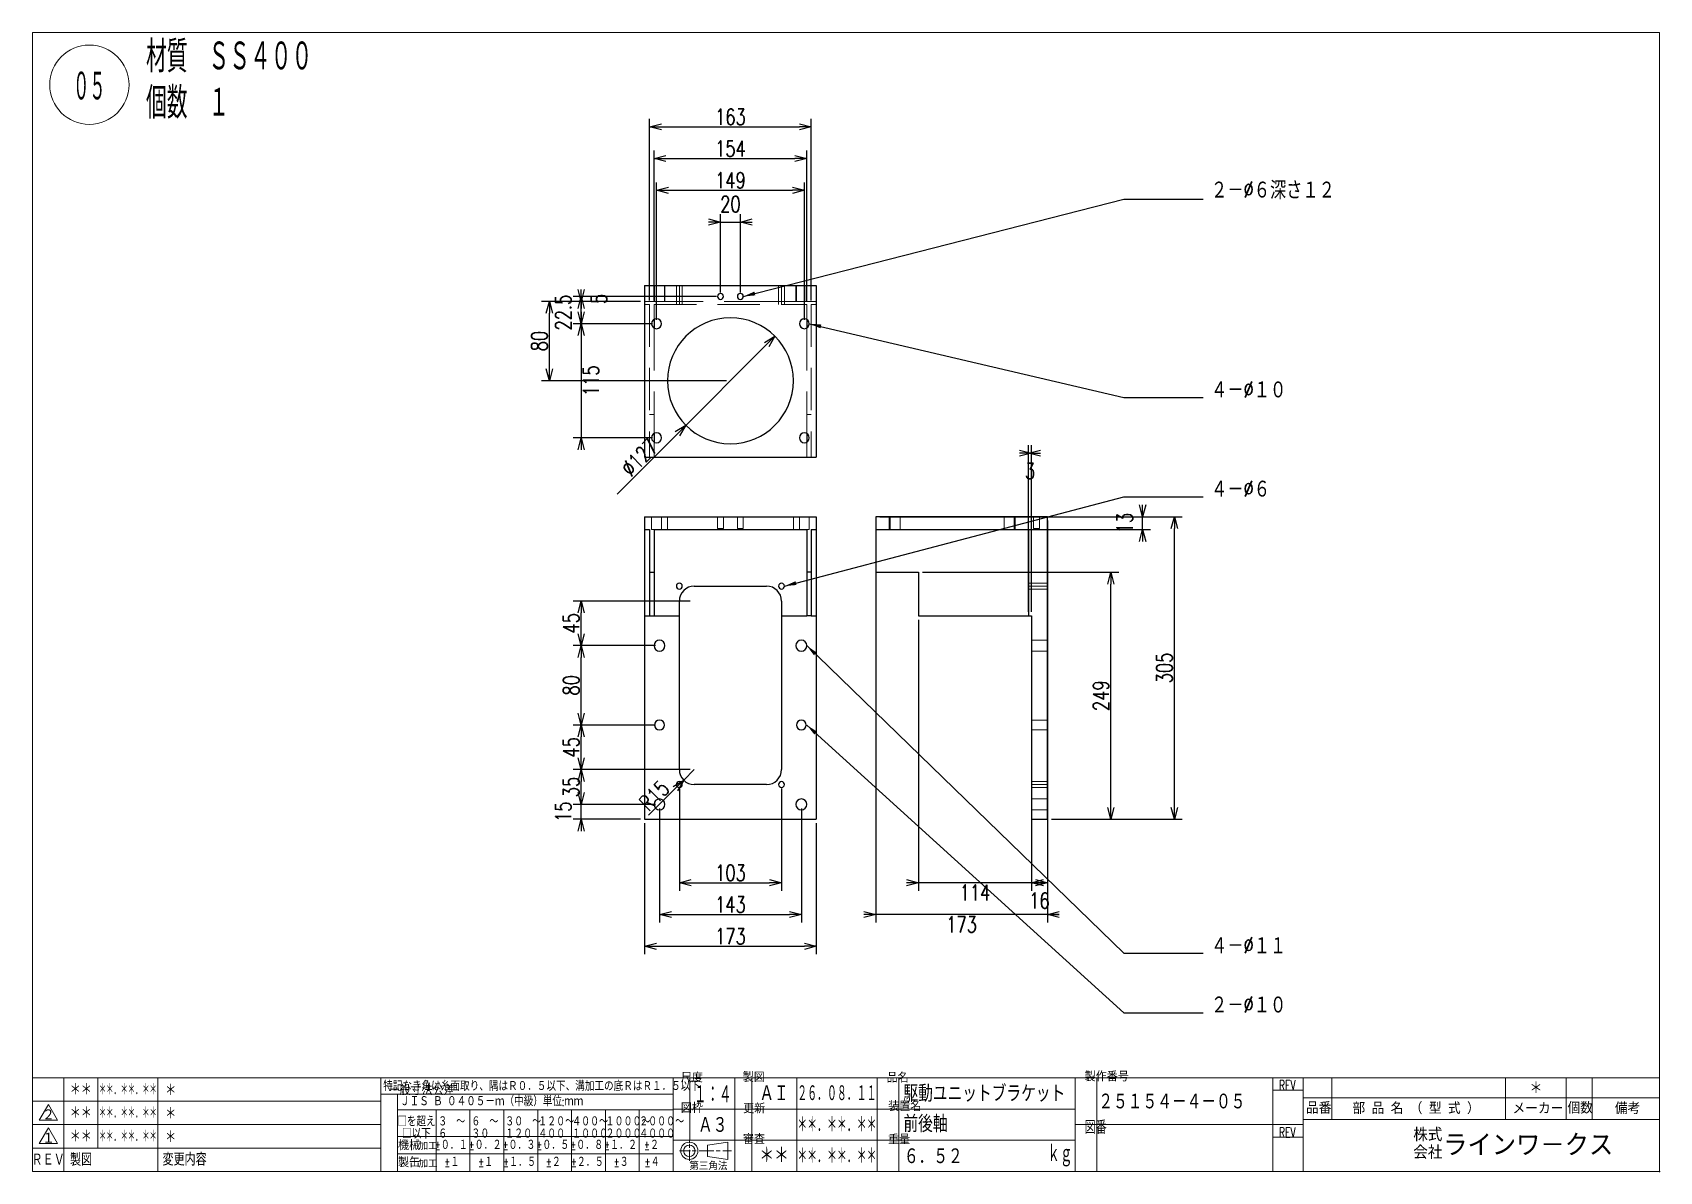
# Model space of a CAD drawing. Header units: millimetres. Extents: x 5 to 415, y 5 to 292.
import ezdxf

# ---------------------------------------------------------------- set-up
doc = ezdxf.new("R2010")
doc.units = ezdxf.units.MM
doc.header["$LTSCALE"] = 8.4
doc.linetypes.add('HIDDEN', pattern=[1.905, 1.27, -0.635])
for name, color, linetype in [('1', 7, 'CONTINUOUS'), ('2', 7, 'CONTINUOUS'), ('254', 7, 'CONTINUOUS')]:
    doc.layers.add(name, color=color, linetype=linetype)
doc.styles.add('GMM001', font='txt.shx', dxfattribs={"bigfont": 'bigfont.shx'})
doc.styles.add('GMM003', font='txt.shx', dxfattribs={"width": 0.91125, "bigfont": 'bigfont.shx'})
doc.styles.add('GMM004', font='txt.shx', dxfattribs={"width": 0.666667, "bigfont": 'bigfont.shx'})
doc.styles.add('GMM007', font='txt.shx', dxfattribs={"width": 0.625, "bigfont": 'bigfont.shx'})
doc.styles.add('GMM008', font='txt.shx', dxfattribs={"width": 0.8, "bigfont": 'bigfont.shx'})
doc.styles.add('GMM009', font='txt.shx', dxfattribs={"width": 0.493827, "bigfont": 'bigfont.shx'})
doc.styles.add('GMM010', font='txt.shx', dxfattribs={"width": 0.7, "bigfont": 'bigfont.shx'})
doc.styles.add('GMM011', font='txt.shx', dxfattribs={"width": 0.95, "bigfont": 'bigfont.shx'})
doc.styles.add('GMM012', font='txt.shx', dxfattribs={"width": 1.066667, "bigfont": 'bigfont.shx'})
doc.styles.add('GMM014', font='txt.shx', dxfattribs={"width": 0.827273, "bigfont": 'bigfont.shx'})
doc.styles.add('GMM015', font='txt.shx', dxfattribs={"width": 0.411523, "bigfont": 'bigfont.shx'})
doc.styles.add('STANDARD1', font='TXT', dxfattribs={"bigfont": 'BIGFONT'})
doc.styles.add('VF001', font='txt.shx', dxfattribs={"width": 0.548697})
doc.styles.add('VF002', font='txt.shx', dxfattribs={"width": 0.428571})
doc.styles.add('VF003', font='txt.shx', dxfattribs={"width": 0.75})
doc.dimstyles.new('GEN001', dxfattribs={"dimtxt": 4, "dimasz": 3, "dimexe": 2, "dimexo": 1, "dimgap": 0.5, "dimtad": 3, "dimlfac": 4, "dimdsep": 46, "dimtxsty": 'VF003', "dimblk1": 'OPEN30', "dimblk2": 'OPEN30', "dimsah": 1, "dimcen": 1, "dimclrd": 3, "dimclre": 3, "dimclrt": 7, "dimazin": 3, "dimtfac": 1, "dimtmove": 0, "dimatfit": 3})
doc.dimstyles.new('GEN002', dxfattribs={"dimtxt": 4, "dimasz": 3, "dimexe": 2, "dimexo": 1, "dimgap": 0.5, "dimtad": 3, "dimlfac": 4, "dimdsep": 46, "dimtxsty": 'VF003', "dimblk1": 'OPEN30', "dimblk2": 'OPEN30', "dimsah": 1, "dimcen": 1, "dimclrd": 3, "dimclre": 3, "dimclrt": 7, "dimazin": 3, "dimtfac": 1, "dimtmove": 0, "dimatfit": 3})
doc.dimstyles.new('GEN003', dxfattribs={"dimtxt": 4, "dimasz": 3, "dimexe": 2, "dimexo": 1, "dimgap": 0.5, "dimtad": 3, "dimlfac": 4, "dimdsep": 46, "dimtxsty": 'VF003', "dimblk1": 'OPEN30', "dimblk2": 'OPEN30', "dimsah": 1, "dimcen": 1, "dimclrd": 3, "dimclre": 3, "dimclrt": 7, "dimazin": 3, "dimtfac": 1, "dimtmove": 0, "dimatfit": 3})
doc.dimstyles.new('GEN004', dxfattribs={"dimtxt": 4, "dimasz": 3, "dimexe": 2, "dimexo": 1, "dimgap": 0.5, "dimtad": 3, "dimlfac": 4, "dimdsep": 46, "dimtxsty": 'VF003', "dimblk1": 'OPEN30', "dimblk2": 'OPEN30', "dimsah": 1, "dimcen": 1, "dimclrd": 3, "dimclre": 3, "dimclrt": 7, "dimazin": 3, "dimtfac": 1, "dimtmove": 0, "dimatfit": 3})
doc.dimstyles.new('GEN005', dxfattribs={"dimtxt": 4, "dimasz": 3, "dimexe": 2, "dimexo": 1, "dimgap": 0.5, "dimtad": 3, "dimlfac": 4, "dimdsep": 46, "dimtxsty": 'VF003', "dimblk1": 'OPEN30', "dimblk2": 'OPEN30', "dimsah": 1, "dimcen": 1, "dimclrd": 3, "dimclre": 3, "dimclrt": 7, "dimazin": 3, "dimtfac": 1, "dimtmove": 0, "dimatfit": 3})
doc.dimstyles.new('GEN006', dxfattribs={"dimtxt": 4, "dimasz": 3, "dimexe": 2, "dimexo": 1, "dimgap": 0.5, "dimtad": 3, "dimlfac": 4, "dimdsep": 46, "dimtxsty": 'VF003', "dimblk1": 'OPEN30', "dimblk2": 'OPEN30', "dimsah": 1, "dimcen": 1, "dimclrd": 3, "dimclre": 3, "dimclrt": 7, "dimazin": 3, "dimtfac": 1, "dimtmove": 0, "dimatfit": 3})
doc.dimstyles.new('GEN007', dxfattribs={"dimtxt": 4, "dimasz": 3, "dimexe": 2, "dimexo": 1, "dimgap": 0.5, "dimtad": 3, "dimlfac": 4, "dimdsep": 46, "dimtxsty": 'VF003', "dimblk1": 'OPEN30', "dimblk2": 'OPEN30', "dimsah": 1, "dimcen": 1, "dimclrd": 3, "dimclre": 3, "dimclrt": 7, "dimazin": 3, "dimtfac": 1, "dimtmove": 0, "dimatfit": 3})
doc.dimstyles.new('GEN008', dxfattribs={"dimtxt": 4, "dimasz": 3, "dimexe": 2, "dimexo": 1, "dimgap": 0.5, "dimtad": 3, "dimlfac": 4, "dimdsep": 46, "dimtxsty": 'VF003', "dimblk1": 'OPEN30', "dimblk2": 'OPEN30', "dimsah": 1, "dimcen": 1, "dimclrd": 3, "dimclre": 3, "dimclrt": 7, "dimazin": 3, "dimtfac": 1, "dimtmove": 0, "dimatfit": 3})
doc.dimstyles.new('GEN009', dxfattribs={"dimtxt": 4, "dimasz": 3, "dimexe": 2, "dimexo": 1, "dimgap": 0.5, "dimtad": 3, "dimlfac": 4, "dimdsep": 46, "dimtxsty": 'VF003', "dimblk1": 'OPEN30', "dimblk2": 'OPEN30', "dimsah": 1, "dimcen": 1, "dimclrd": 3, "dimclre": 3, "dimclrt": 7, "dimazin": 3, "dimtfac": 1, "dimtmove": 0, "dimatfit": 3})
doc.dimstyles.new('GEN010', dxfattribs={"dimtxt": 4, "dimasz": 3, "dimexe": 2, "dimexo": 1, "dimgap": 0.5, "dimtad": 3, "dimlfac": 4, "dimdsep": 46, "dimtxsty": 'VF003', "dimblk1": 'OPEN30', "dimblk2": 'OPEN30', "dimsah": 1, "dimcen": 1, "dimclrd": 3, "dimclre": 3, "dimclrt": 7, "dimazin": 3, "dimtfac": 1, "dimtmove": 0, "dimatfit": 3})
doc.dimstyles.new('GEN011', dxfattribs={"dimtxt": 4, "dimasz": 3, "dimexe": 2, "dimexo": 1, "dimgap": 0.5, "dimtad": 3, "dimlfac": 4, "dimdsep": 46, "dimtxsty": 'VF003', "dimblk1": 'OPEN30', "dimblk2": 'OPEN30', "dimsah": 1, "dimcen": 1, "dimclrd": 3, "dimclre": 3, "dimclrt": 7, "dimazin": 3, "dimtfac": 1, "dimtmove": 0, "dimatfit": 3})
doc.dimstyles.new('GEN012', dxfattribs={"dimtxt": 4, "dimasz": 3, "dimexe": 2, "dimexo": 1, "dimgap": 0.5, "dimtad": 3, "dimlfac": 4, "dimdsep": 46, "dimtxsty": 'VF003', "dimblk1": 'OPEN30', "dimblk2": 'OPEN30', "dimsah": 1, "dimcen": 1, "dimclrd": 3, "dimclre": 3, "dimclrt": 7, "dimazin": 3, "dimtfac": 1, "dimtmove": 0, "dimatfit": 3})
doc.dimstyles.new('GEN013', dxfattribs={"dimtxt": 4, "dimasz": 3, "dimexe": 2, "dimexo": 1, "dimgap": 0.5, "dimtad": 3, "dimlfac": 4, "dimdsep": 46, "dimtxsty": 'VF003', "dimblk1": 'OPEN30', "dimblk2": 'OPEN30', "dimsah": 1, "dimcen": 1, "dimclrd": 3, "dimclre": 3, "dimclrt": 7, "dimazin": 3, "dimtfac": 1, "dimtmove": 0, "dimatfit": 3})
doc.dimstyles.new('GEN014', dxfattribs={"dimtxt": 4, "dimasz": 3, "dimexe": 2, "dimexo": 1, "dimgap": 0.5, "dimtad": 3, "dimlfac": 4, "dimdsep": 46, "dimtxsty": 'VF003', "dimblk1": 'OPEN30', "dimblk2": 'OPEN30', "dimsah": 1, "dimcen": 1, "dimclrd": 3, "dimclre": 3, "dimclrt": 7, "dimazin": 3, "dimtfac": 1, "dimtmove": 0, "dimatfit": 3})
doc.dimstyles.new('GEN015', dxfattribs={"dimtxt": 4, "dimasz": 3, "dimexe": 2, "dimexo": 1, "dimgap": 0.5, "dimtad": 3, "dimlfac": 4, "dimdsep": 46, "dimtxsty": 'VF003', "dimblk1": 'OPEN30', "dimblk2": 'OPEN30', "dimsah": 1, "dimcen": 1, "dimclrd": 3, "dimclre": 3, "dimclrt": 7, "dimazin": 3, "dimtfac": 1, "dimtmove": 0, "dimatfit": 3})
doc.dimstyles.new('GEN016', dxfattribs={"dimtxt": 4, "dimasz": 3, "dimexe": 2, "dimexo": 1, "dimgap": 0.5, "dimtad": 3, "dimlfac": 4, "dimdsep": 46, "dimtxsty": 'VF003', "dimblk1": 'OPEN30', "dimblk2": 'OPEN30', "dimsah": 1, "dimcen": 1, "dimclrd": 3, "dimclre": 3, "dimclrt": 7, "dimazin": 3, "dimtfac": 1, "dimtmove": 0, "dimatfit": 3})
doc.dimstyles.new('GEN017', dxfattribs={"dimtxt": 4, "dimasz": 3, "dimexe": 2, "dimexo": 1, "dimgap": 0.5, "dimtad": 3, "dimlfac": 4, "dimdsep": 46, "dimtxsty": 'VF003', "dimblk1": 'OPEN30', "dimblk2": 'OPEN30', "dimsah": 1, "dimcen": 1, "dimclrd": 3, "dimclre": 3, "dimclrt": 7, "dimazin": 3, "dimtfac": 1, "dimtmove": 0, "dimatfit": 3})
doc.dimstyles.new('GEN018', dxfattribs={"dimtxt": 4, "dimasz": 3, "dimexe": 2, "dimexo": 1, "dimgap": 0.5, "dimtad": 3, "dimlfac": 4, "dimdsep": 46, "dimtxsty": 'VF003', "dimblk1": 'OPEN30', "dimblk2": 'OPEN30', "dimsah": 1, "dimcen": 1, "dimclrd": 3, "dimclre": 3, "dimclrt": 7, "dimazin": 3, "dimtfac": 1, "dimtmove": 0, "dimatfit": 3})
doc.dimstyles.new('GEN019', dxfattribs={"dimtxt": 4, "dimasz": 3, "dimexe": 2, "dimexo": 1, "dimgap": 0.5, "dimtad": 3, "dimlfac": 4, "dimdsep": 46, "dimtxsty": 'VF003', "dimblk1": 'OPEN30', "dimblk2": 'OPEN30', "dimsah": 1, "dimcen": 1, "dimclrd": 3, "dimclre": 3, "dimclrt": 7, "dimazin": 3, "dimtfac": 1, "dimtmove": 0, "dimatfit": 3})
doc.dimstyles.new('GEN020', dxfattribs={"dimtxt": 4, "dimasz": 3, "dimexe": 2, "dimexo": 1, "dimgap": 0.5, "dimtad": 3, "dimlfac": 4, "dimdsep": 46, "dimtxsty": 'VF003', "dimblk1": 'OPEN30', "dimblk2": 'OPEN30', "dimsah": 1, "dimcen": 1, "dimclrd": 3, "dimclre": 3, "dimclrt": 7, "dimazin": 3, "dimtfac": 1, "dimtmove": 0, "dimatfit": 3})
doc.dimstyles.new('GEN021', dxfattribs={"dimtxt": 4, "dimasz": 3, "dimexe": 2, "dimexo": 1, "dimgap": 0.5, "dimtad": 3, "dimlfac": 4, "dimdsep": 46, "dimtxsty": 'VF003', "dimblk1": 'OPEN30', "dimblk2": 'OPEN30', "dimsah": 1, "dimcen": 1, "dimclrd": 3, "dimclre": 3, "dimclrt": 7, "dimazin": 3, "dimtfac": 1, "dimtmove": 0, "dimatfit": 3})
doc.dimstyles.new('GEN022', dxfattribs={"dimtxt": 4, "dimasz": 3, "dimexe": 2, "dimexo": 1, "dimgap": 0.5, "dimtad": 3, "dimlfac": 4, "dimdsep": 46, "dimtxsty": 'VF003', "dimblk1": 'OPEN30', "dimblk2": 'OPEN30', "dimsah": 1, "dimcen": 1, "dimclrd": 3, "dimclre": 3, "dimclrt": 7, "dimazin": 3, "dimtfac": 1, "dimtmove": 0, "dimatfit": 3})
doc.dimstyles.new('GEN023', dxfattribs={"dimtxt": 4, "dimasz": 3, "dimexe": 2, "dimexo": 1, "dimgap": 0.5, "dimtad": 3, "dimlfac": 4, "dimdsep": 46, "dimtxsty": 'VF003', "dimblk1": 'OPEN30', "dimblk2": 'OPEN30', "dimsah": 1, "dimcen": 1, "dimclrd": 3, "dimclre": 3, "dimclrt": 7, "dimazin": 3, "dimtfac": 1, "dimtmove": 0, "dimatfit": 3})
doc.dimstyles.new('GEN024', dxfattribs={"dimtxt": 4, "dimasz": 3, "dimexe": 2, "dimexo": 1, "dimgap": 0.5, "dimtad": 3, "dimlfac": 4, "dimdsep": 46, "dimtxsty": 'VF003', "dimblk1": 'OPEN30', "dimblk2": 'OPEN30', "dimsah": 1, "dimcen": 1, "dimclrd": 3, "dimclre": 3, "dimclrt": 7, "dimazin": 3, "dimtfac": 1, "dimtmove": 0, "dimatfit": 3})
doc.dimstyles.new('GEN025', dxfattribs={"dimtxt": 4, "dimasz": 3, "dimexe": 2, "dimexo": 1, "dimgap": 0.5, "dimtad": 3, "dimlfac": 4, "dimdsep": 46, "dimtxsty": 'VF003', "dimblk1": 'OPEN30', "dimblk2": 'OPEN30', "dimsah": 1, "dimcen": 1, "dimclrd": 3, "dimclre": 3, "dimclrt": 7, "dimazin": 3, "dimtfac": 1, "dimtmove": 0, "dimatfit": 3})
doc.dimstyles.new('GENLDR', dxfattribs={"dimtxt": 4, "dimasz": 3, "dimexe": 2, "dimexo": 1, "dimgap": 0.5, "dimtad": 3, "dimlfac": 4, "dimdsep": 46, "dimtxsty": 'VF003', "dimblk1": 'OPEN30', "dimblk2": 'OPEN30', "dimsah": 1, "dimcen": 1, "dimclrd": 3, "dimclre": 3, "dimclrt": 7, "dimazin": 3, "dimtfac": 1, "dimtmove": 0, "dimatfit": 3})

msp = doc.modelspace()

# ---------------------------------------------------------------- texts
for s, insert, char_height, attachment_point, style in [('\\T1.000000;材質\u3000ＳＳ４００\u3000\\P\\T1.000000;個数\u3000１', (33.595, 280.001), 7, 4, 'VF001'), ('\\T1.000000;０５', (19.324, 275.03), 7, 8, 'VF002'), ('\\T1.000000;１：４', (176.415, 22.446), 4.2124, 8, 'VF001'), ('\\T1.000000;ＡＩ', (191.878, 22.586), 4.2124, 8, 'GMM008'), ('\\T1.000000;２６．０８．１１', (207.705, 22.586), 4.2124, 8, 'GMM009'), ('\\T1.000000;駆動ユニットブラケット', (224.477, 22.51), 4.2124, 7, 'GMM008'), ('\\T1.000000;２５１５４－４－０５', (273.605, 20.498), 4.2124, 7, 'GMM008'), ('\\T1.000000;＊＊．＊＊．＊＊', (207.705, 14.722), 4.2124, 8, 'GMM009'), ('\\T1.000000;前後軸', (224.477, 14.877), 4.2124, 7, 'GMM008'), ('\\T1.000000;６．５２', (224.593, 6.704), 4.212411, 7, 'GMM008')]:
    msp.add_mtext(s, dxfattribs=dict(insert=insert, char_height=char_height, attachment_point=attachment_point, style=style))
at = {"layer": '1', "char_height": 4, "attachment_point": 7, "style": 'VF003'}
for s, insert in [('\\A1;２－%%c６深さ１２', (302, 250)), ('\\A1;４－%%c１０', (302, 200)), ('\\A1;４－%%c６', (302, 175)), ('\\A1;４－%%c１１', (302, 60)), ('\\A1;２－%%c１０', (302, 45))]:
    msp.add_mtext(s, dxfattribs=dict(at, insert=insert))
at = {"layer": '254', "color": 3, "lineweight": 9, "style": 'STANDARD1'}
for s, p in [('尺度', (168.3809, 27.4339)), ('製図', (183.9664, 27.5322)), ('品名', (220.2356, 27.4087)), ('製作番号', (270.1493, 27.7128)), ('図枠', (168.3809, 19.7577)), ('更新', (184.0802, 19.6531)), ('装置名', (220.6375, 20.2131)), ('審査', (184.0233, 11.9162)), ('重量', (220.5928, 11.8038))]:
    msp.add_text(s, height=2.52745, dxfattribs=at).set_placement(p)
at = {"layer": '254', "color": 3, "lineweight": 9, "style": 'STANDARD1', "width": 0.75}
msp.add_text('図番', height=3.36993, dxfattribs=at).set_placement((270.1493, 14.4564))
at = {"layer": '254', "color": 7, "lineweight": 20, "line_spacing_factor": 0.8}
for s, insert, char_height, attachment_point, style in [('\\T1.000000;＊＊', (17.1633, 24.1221), 3.159308, 8, 'GMM008'), ('\\T1.000000;＊＊．＊＊．＊＊', (29.0184, 24.1221), 3.159308, 8, 'GMM015'), ('\\T1.000000;＊', (38.4134, 23.9584), 3.159308, 7, 'GMM008'), ('\\T1.000000;＊', (383.879, 24.4561), 3.2, 8, 'GMM003'), ('\\T1.000000;＊＊', (17.1633, 18.2247), 3.159308, 8, 'GMM008'), ('\\T1.000000;＊＊．＊＊．＊＊', (29.0184, 18.2247), 3.159308, 8, 'GMM015'), ('\\T1.000000;＊', (38.4134, 18.061), 3.159308, 7, 'GMM008'), ('\\T1.000000;Ａ３', (176.4153, 14.5827), 4.212411, 8, 'GMM008'), ('\\T1.000000;＊＊', (17.1633, 12.3273), 3.159308, 8, 'GMM008'), ('\\T1.000000;＊＊．＊＊．＊＊', (29.0184, 12.3273), 3.159308, 8, 'GMM015'), ('\\T1.000000;＊', (38.4134, 12.1636), 3.159308, 7, 'GMM008'), ('{\\T1.000000;株式}\\P{\\T1.000000;会社}', (352.9478, 12.0526), 3.339762, 4, 'GMM001'), ('\\T1.000000;ラインワ－クス', (360.498, 11.6314), 5.566269, 4, 'GMM001'), ('\\T1.000000;＊＊', (191.8784, 6.954), 4.212411, 8, 'GMM008'), ('\\T1.000000;＊＊．＊＊．＊＊', (207.7054, 6.8592), 4.212411, 8, 'GMM009'), ('\\T1.000000;ｋｇ', (267.0904, 6.2413), 4.622673, 9, 'GMM007')]:
    msp.add_mtext(s, dxfattribs=dict(at, insert=insert, char_height=char_height, attachment_point=attachment_point, style=style))
at = {"layer": '254', "color": 3, "lineweight": 9, "line_spacing_factor": 0.8}
for s, insert, char_height, attachment_point, style in [('\\T1.000000;REV', (319.1175, 25.4577), 2.527446, 7, 'GMM004'), ('\\T1.000000;品番', (325.919, 19.5612), 2.916, 7, 'GMM001'), ('\\T1.500000;部品名（型式）', (354.4707, 20.9138), 2.916, 5, 'GMM001'), ('\\T1.000000;メーカー', (384.3684, 20.9138), 2.916, 5, 'GMM001'), ('\\T1.000000;個数', (391.8314, 19.5612), 2.916, 7, 'GMM001'), ('\\T1.000000;備考', (406.9745, 20.9138), 2.916, 5, 'GMM001'), ('\\T1.000000;REV', (319.1175, 13.5919), 2.527446, 7, 'GMM004'), ('\\T1.000000;ＲＥＶ', (8.9491, 6.4072), 3.159308, 8, 'GMM008'), ('\\T1.000000;製図', (17.2276, 6.4072), 3.159308, 8, 'GMM008'), ('\\T1.000000;変更内容', (43.3157, 6.4647), 3.159308, 8, 'GMM008'), ('\\T1.000000;第三角法', (170.5108, 5.341), 1.849069, 7, 'GMM001')]:
    msp.add_mtext(s, dxfattribs=dict(at, insert=insert, char_height=char_height, attachment_point=attachment_point, style=style))

# ---------------------------------------------------------------- blocks, each defined once
blk = doc.blocks.new('BLOCK004')
at = {"layer": '2', "color": 7, "linetype": 'CONTINUOUS', "lineweight": 20}
for p, q in [((170.52, 12.75), (170.52, 12.12)), ((168.04, 10.2), (170.8, 10.2)), ((170.52, 11.88), (170.52, 10.97)), ((170.52, 10.45), (170.52, 7.67)), ((171.25, 10.2), (172.2, 10.2)), ((172.99, 10.2), (176.68, 10.2)), ((177.3, 10.2), (178.25, 10.2)), ((178.92, 10.2), (181.17, 10.2))]:
    blk.add_line(p, q, dxfattribs=at)
blk.add_lwpolyline([(175.06, 11.63), (180.26, 12.38), (180.26, 8.02), (175.06, 8.76)], close=True, dxfattribs=at)
for radius in [2.18, 1.44]:
    blk.add_circle((170.52, 10.2), radius, dxfattribs=at)
blk = doc.blocks.new('BLOCK005')
at = {"layer": '2', "color": 3, "linetype": 'CONTINUOUS', "lineweight": 9}
for p, q in [((92.76, 24.47), (166.44, 24.47)), ((96.97, 20.55), (166.44, 20.55)), ((106.7, 20.55), (106.7, 5)), ((115.24, 20.55), (115.24, 5)), ((123.77, 20.55), (123.77, 5)), ((132.3, 20.55), (132.3, 5)), ((140.84, 20.55), (140.84, 5)), ((149.37, 20.55), (149.37, 5)), ((157.9, 20.55), (157.9, 5)), ((96.97, 13.85), (106.7, 13.85)), ((106.7, 13.85), (115.24, 13.85)), ((115.24, 13.85), (123.77, 13.85)), ((123.77, 13.85), (132.3, 13.85)), ((132.3, 13.85), (140.84, 13.85)), ((140.84, 13.85), (149.37, 13.85)), ((149.37, 13.85), (157.9, 13.85)), ((157.9, 13.85), (166.44, 13.85)), ((96.97, 9.42), (106.7, 9.42)), ((106.7, 9.42), (115.24, 9.42)), ((115.24, 9.42), (123.77, 9.42)), ((123.77, 9.42), (132.3, 9.42)), ((132.3, 9.42), (140.84, 9.42)), ((140.84, 9.42), (149.37, 9.42)), ((149.37, 9.42), (157.9, 9.42)), ((157.9, 9.42), (166.44, 9.42))]:
    blk.add_line(p, q, dxfattribs=at)
at = {"layer": '2', "color": 1, "linetype": 'CONTINUOUS', "lineweight": 15}
blk.add_lwpolyline([(92.76, 5), (166.44, 5), (166.44, 28.59), (92.76, 28.59)], close=True, dxfattribs=at)
at = {"layer": '254', "color": 3, "linetype": 'CONTINUOUS', "lineweight": 9}
blk.add_line((96.97, 5), (96.97, 24.47), dxfattribs=at)
at = {"layer": '254', "color": 3, "lineweight": 9, "style": 'STANDARD1', "width": 1.0935}
blk.add_text('一般寸法公差', height=2.311, dxfattribs=at).set_placement((94.7, 24.26))
at = {"layer": '254', "color": 3, "lineweight": 9, "insert": (93.39, 26.56), "char_height": 2.5425, "attachment_point": 4, "line_spacing_factor": 0.8, "style": 'GMM014'}
blk.add_mtext('\\T1.000000;特記なき角は糸面取り、隅はＲ０．５以下、溝加工の底ＲはＲ１．５以下', dxfattribs=at)
at = {"layer": '254', "color": 7, "lineweight": 20, "line_spacing_factor": 0.8}
for s, insert, char_height, attachment_point, style in [('\\W0.950000;\\T1.000000;ＪＩＳ\\W0.475000;\\T1.000000; \\W0.950000;\\T1.000000;Ｂ\\W0.475000;\\T1.000000; \\W0.950000;\\T1.000000;０４０５－ｍ（中級）単位\\W0.475000;\\T1.000000;:\\W0.950000;\\T1.000000;ｍｍ', (97.62, 22.59), 2.31134, 4, 'GMM011'), ('{\\T1.000000;□を超え}\\P{\\T1.000000;□以下}', (101.75, 18.7), 2.3113, 2, 'GMM011'), ('{\\T1.000000;３\u3000～}\\P{\\T1.000000;６}', (107.24, 18.7), 2.3113, 1, 'GMM010'), ('{\\T1.000000;６\u3000～}\\P{\\T1.000000;３０}', (115.59, 18.7), 2.3113, 1, 'GMM010'), ('{\\T1.000000;３０\u3000～}\\P{\\T1.000000;１２０}', (124.12, 18.7), 2.3113, 1, 'GMM010'), ('{\\T1.000000;１２０～}\\P{\\T1.000000;４００}', (132.43, 18.7), 2.3113, 1, 'GMM010'), ('{\\T1.000000;４００～}\\P{\\T1.000000;１０００}', (140.98, 18.7), 2.3113, 1, 'GMM010'), ('{\\T1.000000;１０００～}\\P{\\T1.000000;２０００}', (149.4, 18.7), 2.3113, 1, 'GMM010'), ('{\\T1.000000;２０００～}\\P{\\T1.000000;４０００}', (157.88, 18.7), 2.3113, 1, 'GMM010'), ('\\T1.000000;機械', (99.9, 11.63), 2.5425, 5, 'GMM001'), ('\\T1.000000;加工', (104.68, 11.34), 1.7335, 5, 'GMM012'), ('%%p\\T1.000000;０．１', (110.51, 11.63), 2.3113, 5, 'GMM010'), ('%%p\\T1.000000;０．２', (119.05, 11.63), 2.3113, 5, 'GMM010'), ('%%p\\T1.000000;０．３', (127.58, 11.63), 2.3113, 5, 'GMM010'), ('%%p\\T1.000000;０．５', (136.11, 11.63), 2.3113, 5, 'GMM010'), ('%%p\\T1.000000;０．８', (144.65, 11.63), 2.3113, 5, 'GMM010'), ('%%p\\T1.000000;１．２', (153.18, 11.63), 2.3113, 5, 'GMM010'), ('%%p\\T1.000000;２', (160.98, 11.63), 2.3113, 5, 'GMM010'), ('\\T1.000000;製缶', (99.9, 7.34), 2.5425, 5, 'GMM001'), ('%%p\\T1.000000;１', (110.66, 7.34), 2.3113, 5, 'GMM010'), ('%%p\\T1.000000;１', (119.2, 7.34), 2.3113, 5, 'GMM010'), ('%%p\\T1.000000;１．５', (127.73, 7.34), 2.3113, 5, 'GMM010'), ('%%p\\T1.000000;２', (136.26, 7.34), 2.3113, 5, 'GMM010'), ('%%p\\T1.000000;２．５', (144.8, 7.34), 2.3113, 5, 'GMM010'), ('%%p\\T1.000000;３', (153.33, 7.34), 2.3113, 5, 'GMM010'), ('%%p\\T1.000000;４', (161.13, 7.34), 2.3113, 5, 'GMM010'), ('\\T1.000000;加工', (104.68, 6.91), 1.7335, 5, 'GMM012')]:
    blk.add_mtext(s, dxfattribs=dict(at, insert=insert, char_height=char_height, attachment_point=attachment_point, style=style))
blk = doc.blocks.new('BLOCK006')
at = {"layer": '254', "color": 1, "linetype": 'CONTINUOUS', "lineweight": 15}
for p, q in [((9.02, 15.97), (6.7, 12.03)), ((9.02, 15.97), (11.33, 12.03)), ((11.33, 12.03), (6.7, 12.03))]:
    blk.add_line(p, q, dxfattribs=at)
at = {"layer": '254', "color": 7, "lineweight": 20, "insert": (9.02, 13.39), "char_height": 2.8434, "attachment_point": 5, "line_spacing_factor": 0.8, "style": 'GMM001'}
blk.add_mtext('\\T1.000000;１', dxfattribs=at)
blk = doc.blocks.new('BLOCK007')
at = {"layer": '254', "color": 1, "linetype": 'CONTINUOUS', "lineweight": 15}
for p, q in [((9.02, 21.86), (6.7, 17.93)), ((9.02, 21.86), (11.33, 17.93)), ((11.33, 17.93), (6.7, 17.93))]:
    blk.add_line(p, q, dxfattribs=at)
at = {"layer": '254', "color": 7, "lineweight": 20, "insert": (9.02, 19.29), "char_height": 2.8434, "attachment_point": 5, "line_spacing_factor": 0.8, "style": 'GMM001'}
blk.add_mtext('\\T1.000000;２', dxfattribs=at)
blk = doc.blocks.new('_OPEN30')
at = {"color": 0, "linetype": 'BYBLOCK'}
blk.add_line((0, 0), (-1, 0), dxfattribs=at)
blk.add_lwpolyline([(-1, 0.26), (0, 0), (-1, -0.26)], dxfattribs=at)
blk = doc.blocks.new('*D1')
at = {"color": 3}
for p, q in [((168, 101.5), (168, 75.75)), ((193.75, 101.5), (193.75, 75.75)), ((171, 77.75), (190.75, 77.75))]:
    blk.add_line(p, q, dxfattribs=at)
at = {"layer": 'Defpoints'}
for p in [(168, 102.5), (193.75, 102.5), (168, 77.75)]:
    blk.add_point(p, dxfattribs=at)
at = {"layer": '1', "color": 3, "xscale": 3, "yscale": 3, "rotation": 180}
blk.add_blockref('_OPEN30', (168, 77.75), dxfattribs=at)
at = {"layer": '1', "color": 3, "xscale": 3, "yscale": 3}
blk.add_blockref('_OPEN30', (193.75, 77.75), dxfattribs=at)
at = {"layer": '1', "color": 7, "insert": (180.875, 80.25), "char_height": 4, "attachment_point": 5, "style": 'VF003'}
blk.add_mtext('103', dxfattribs=at)
blk = doc.blocks.new('*D2')
at = {"color": 3}
for p, q in [((163, 96.5), (163, 67.75)), ((198.75, 96.5), (198.75, 67.75)), ((166, 69.75), (195.75, 69.75))]:
    blk.add_line(p, q, dxfattribs=at)
at = {"layer": 'Defpoints'}
for p in [(163, 97.5), (198.75, 97.5), (163, 69.75)]:
    blk.add_point(p, dxfattribs=at)
at = {"layer": '1', "color": 3, "xscale": 3, "yscale": 3, "rotation": 180}
blk.add_blockref('_OPEN30', (163, 69.75), dxfattribs=at)
at = {"layer": '1', "color": 3, "xscale": 3, "yscale": 3}
blk.add_blockref('_OPEN30', (198.75, 69.75), dxfattribs=at)
at = {"layer": '1', "color": 7, "insert": (180.875, 72.25), "char_height": 4, "attachment_point": 5, "style": 'VF003'}
blk.add_mtext('143', dxfattribs=at)
blk = doc.blocks.new('*D3')
at = {"color": 3}
for p, q in [((159.25, 92.75), (159.25, 59.75)), ((202.5, 92.75), (202.5, 59.75)), ((162.25, 61.75), (199.5, 61.75))]:
    blk.add_line(p, q, dxfattribs=at)
at = {"layer": 'Defpoints'}
for p in [(159.25, 93.75), (202.5, 93.75), (159.25, 61.75)]:
    blk.add_point(p, dxfattribs=at)
at = {"layer": '1', "color": 3, "xscale": 3, "yscale": 3, "rotation": 180}
blk.add_blockref('_OPEN30', (159.25, 61.75), dxfattribs=at)
at = {"layer": '1', "color": 3, "xscale": 3, "yscale": 3}
blk.add_blockref('_OPEN30', (202.5, 61.75), dxfattribs=at)
at = {"layer": '1', "color": 7, "insert": (180.875, 64.25), "char_height": 4, "attachment_point": 5, "style": 'VF003'}
blk.add_mtext('173', dxfattribs=at)
blk = doc.blocks.new('*D4')
at = {"color": 3}
for p, q in [((178.375, 226.5), (178.375, 246.25)), ((183.375, 226.5), (183.375, 246.25)), ((178.375, 244.25), (183.375, 244.25))]:
    blk.add_line(p, q, dxfattribs=at)
at = {"layer": 'Defpoints'}
for p in [(178.375, 244.25), (178.375, 225.5), (183.375, 225.5)]:
    blk.add_point(p, dxfattribs=at)
at = {"layer": '1', "color": 3, "xscale": 3, "yscale": 3}
blk.add_blockref('_OPEN30', (178.375, 244.25), dxfattribs=at)
at = {"layer": '1', "color": 3, "xscale": 3, "yscale": 3, "rotation": 180}
blk.add_blockref('_OPEN30', (183.375, 244.25), dxfattribs=at)
at = {"layer": '1', "color": 7, "insert": (180.875, 248.75), "char_height": 4, "attachment_point": 5, "style": 'VF003'}
blk.add_mtext('20', dxfattribs=at)
blk = doc.blocks.new('*D5')
at = {"color": 3}
for p, q in [((162.25, 219.625), (162.25, 254.25)), ((199.5, 219.625), (199.5, 254.25)), ((165.25, 252.25), (196.5, 252.25))]:
    blk.add_line(p, q, dxfattribs=at)
at = {"layer": 'Defpoints'}
for p in [(162.25, 252.25), (162.25, 218.625), (199.5, 218.625)]:
    blk.add_point(p, dxfattribs=at)
at = {"layer": '1', "color": 3, "xscale": 3, "yscale": 3, "rotation": 180}
blk.add_blockref('_OPEN30', (162.25, 252.25), dxfattribs=at)
at = {"layer": '1', "color": 3, "xscale": 3, "yscale": 3}
blk.add_blockref('_OPEN30', (199.5, 252.25), dxfattribs=at)
at = {"layer": '1', "color": 7, "insert": (180.875, 254.75), "char_height": 4, "attachment_point": 5, "style": 'VF003'}
blk.add_mtext('149', dxfattribs=at)
blk = doc.blocks.new('*D6')
at = {"color": 3}
for p, q in [((161.625, 224.5), (161.625, 262.25)), ((164.625, 260.25), (197.125, 260.25)), ((200.125, 224.5), (200.125, 262.25))]:
    blk.add_line(p, q, dxfattribs=at)
at = {"layer": 'Defpoints'}
for p in [(161.625, 260.25), (161.625, 223.5), (200.125, 223.5)]:
    blk.add_point(p, dxfattribs=at)
at = {"layer": '1', "color": 3, "xscale": 3, "yscale": 3, "rotation": 180}
blk.add_blockref('_OPEN30', (161.625, 260.25), dxfattribs=at)
at = {"layer": '1', "color": 3, "xscale": 3, "yscale": 3}
blk.add_blockref('_OPEN30', (200.125, 260.25), dxfattribs=at)
at = {"layer": '1', "color": 7, "insert": (180.875, 262.75), "char_height": 4, "attachment_point": 5, "style": 'VF003'}
blk.add_mtext('154', dxfattribs=at)
blk = doc.blocks.new('*D7')
at = {"color": 3}
for p, q in [((160.5, 224.5), (160.5, 270.25)), ((163.5, 268.25), (198.25, 268.25)), ((201.25, 224.5), (201.25, 270.25))]:
    blk.add_line(p, q, dxfattribs=at)
at = {"layer": 'Defpoints'}
for p in [(160.5, 268.25), (160.5, 223.5), (201.25, 223.5)]:
    blk.add_point(p, dxfattribs=at)
at = {"layer": '1', "color": 3, "xscale": 3, "yscale": 3, "rotation": 180}
blk.add_blockref('_OPEN30', (160.5, 268.25), dxfattribs=at)
at = {"layer": '1', "color": 3, "xscale": 3, "yscale": 3}
blk.add_blockref('_OPEN30', (201.25, 268.25), dxfattribs=at)
at = {"layer": '1', "color": 7, "insert": (180.875, 270.75), "char_height": 4, "attachment_point": 5, "style": 'VF003'}
blk.add_mtext('163', dxfattribs=at)
blk = doc.blocks.new('*D8')
at = {"color": 3}
for p, q in [((162, 97.5), (141.25, 97.5)), ((143.25, 93.75), (143.25, 97.5)), ((158.25, 93.75), (141.25, 93.75))]:
    blk.add_line(p, q, dxfattribs=at)
at = {"layer": 'Defpoints'}
for p in [(163, 97.5), (143.25, 93.75), (159.25, 93.75)]:
    blk.add_point(p, dxfattribs=at)
at = {"layer": '1', "color": 3, "xscale": 3, "yscale": 3}
for p, rotation in [((143.25, 97.5), 270), ((143.25, 93.75), 90)]:
    blk.add_blockref('_OPEN30', p, dxfattribs=dict(at, rotation=rotation))
at = {"layer": '1', "color": 7, "insert": (138.75, 95.625), "char_height": 4, "attachment_point": 5, "rotation": 90, "style": 'VF003'}
blk.add_mtext('15', dxfattribs=at)
blk = doc.blocks.new('*D9')
at = {"color": 3}
for p, q in [((170.75, 106.25), (141.25, 106.25)), ((143.25, 100.5), (143.25, 103.25)), ((162, 97.5), (141.25, 97.5))]:
    blk.add_line(p, q, dxfattribs=at)
at = {"layer": 'Defpoints'}
for p in [(171.75, 106.25), (143.25, 97.5), (163, 97.5)]:
    blk.add_point(p, dxfattribs=at)
at = {"layer": '1', "color": 3, "xscale": 3, "yscale": 3}
for p, rotation in [((143.25, 106.25), 90), ((143.25, 97.5), 270)]:
    blk.add_blockref('_OPEN30', p, dxfattribs=dict(at, rotation=rotation))
at = {"layer": '1', "color": 7, "insert": (140.75, 101.875), "char_height": 4, "attachment_point": 5, "rotation": 90, "style": 'VF003'}
blk.add_mtext('35', dxfattribs=at)
blk = doc.blocks.new('*D10')
at = {"color": 3}
for p, q in [((162, 117.5), (141.25, 117.5)), ((143.25, 109.25), (143.25, 114.5)), ((170.75, 106.25), (141.25, 106.25))]:
    blk.add_line(p, q, dxfattribs=at)
at = {"layer": 'Defpoints'}
for p in [(163, 117.5), (143.25, 106.25), (171.75, 106.25)]:
    blk.add_point(p, dxfattribs=at)
at = {"layer": '1', "color": 3, "xscale": 3, "yscale": 3}
for p, rotation in [((143.25, 117.5), 90), ((143.25, 106.25), 270)]:
    blk.add_blockref('_OPEN30', p, dxfattribs=dict(at, rotation=rotation))
at = {"layer": '1', "color": 7, "insert": (140.75, 111.875), "char_height": 4, "attachment_point": 5, "rotation": 90, "style": 'VF003'}
blk.add_mtext('45', dxfattribs=at)
blk = doc.blocks.new('*D11')
at = {"color": 3}
for p, q in [((162, 137.5), (141.25, 137.5)), ((143.25, 120.5), (143.25, 134.5)), ((162, 117.5), (141.25, 117.5))]:
    blk.add_line(p, q, dxfattribs=at)
at = {"layer": 'Defpoints'}
for p in [(163, 137.5), (143.25, 117.5), (163, 117.5)]:
    blk.add_point(p, dxfattribs=at)
at = {"layer": '1', "color": 3, "xscale": 3, "yscale": 3}
for p, rotation in [((143.25, 137.5), 90), ((143.25, 117.5), 270)]:
    blk.add_blockref('_OPEN30', p, dxfattribs=dict(at, rotation=rotation))
at = {"layer": '1', "color": 7, "insert": (140.75, 127.5), "char_height": 4, "attachment_point": 5, "rotation": 90, "style": 'VF003'}
blk.add_mtext('80', dxfattribs=at)
blk = doc.blocks.new('*D12')
at = {"color": 3}
for p, q in [((170.75, 148.75), (141.25, 148.75)), ((143.25, 140.5), (143.25, 145.75)), ((162, 137.5), (141.25, 137.5))]:
    blk.add_line(p, q, dxfattribs=at)
at = {"layer": 'Defpoints'}
for p in [(171.75, 148.75), (143.25, 137.5), (163, 137.5)]:
    blk.add_point(p, dxfattribs=at)
at = {"layer": '1', "color": 3, "xscale": 3, "yscale": 3}
for p, rotation in [((143.25, 148.75), 90), ((143.25, 137.5), 270)]:
    blk.add_blockref('_OPEN30', p, dxfattribs=dict(at, rotation=rotation))
at = {"layer": '1', "color": 7, "insert": (140.75, 143.125), "char_height": 4, "attachment_point": 5, "rotation": 90, "style": 'VF003'}
blk.add_mtext('45', dxfattribs=at)
blk = doc.blocks.new('*D13')
at = {"color": 3}
for p, q in [((229.25, 156), (278.75, 156)), ((276.75, 96.75), (276.75, 153)), ((261.75, 93.75), (278.75, 93.75))]:
    blk.add_line(p, q, dxfattribs=at)
at = {"layer": 'Defpoints'}
for p in [(228.25, 156), (260.75, 93.75), (276.75, 93.75)]:
    blk.add_point(p, dxfattribs=at)
at = {"layer": '1', "color": 3, "xscale": 3, "yscale": 3}
for p, rotation in [((276.75, 156), 90), ((276.75, 93.75), 270)]:
    blk.add_blockref('_OPEN30', p, dxfattribs=dict(at, rotation=rotation))
at = {"layer": '1', "color": 7, "insert": (274.25, 124.875), "char_height": 4, "attachment_point": 5, "rotation": 90, "style": 'VF003'}
blk.add_mtext('249', dxfattribs=at)
blk = doc.blocks.new('*D14')
at = {"color": 3}
for p, q in [((218.5, 170), (286.75, 170)), ((284.75, 166.75), (284.75, 170)), ((218.5, 166.75), (286.75, 166.75))]:
    blk.add_line(p, q, dxfattribs=at)
at = {"layer": 'Defpoints'}
for p in [(217.5, 170), (217.5, 166.75), (284.75, 166.75)]:
    blk.add_point(p, dxfattribs=at)
at = {"layer": '1', "color": 3, "xscale": 3, "yscale": 3}
for p, rotation in [((284.75, 170), 270), ((284.75, 166.75), 90)]:
    blk.add_blockref('_OPEN30', p, dxfattribs=dict(at, rotation=rotation))
at = {"layer": '1', "color": 7, "insert": (280.25, 168.375), "char_height": 4, "attachment_point": 5, "rotation": 90, "style": 'VF003'}
blk.add_mtext('13', dxfattribs=at)
blk = doc.blocks.new('*D15')
at = {"color": 3}
for p, q in [((261.75, 170), (294.75, 170)), ((292.75, 96.75), (292.75, 167)), ((261.75, 93.75), (294.75, 93.75))]:
    blk.add_line(p, q, dxfattribs=at)
at = {"layer": 'Defpoints'}
for p in [(260.75, 170), (260.75, 93.75), (292.75, 93.75)]:
    blk.add_point(p, dxfattribs=at)
at = {"layer": '1', "color": 3, "xscale": 3, "yscale": 3}
for p, rotation in [((292.75, 170), 90), ((292.75, 93.75), 270)]:
    blk.add_blockref('_OPEN30', p, dxfattribs=dict(at, rotation=rotation))
at = {"layer": '1', "color": 7, "insert": (290.25, 131.875), "char_height": 4, "attachment_point": 5, "rotation": 90, "style": 'VF003'}
blk.add_mtext('305', dxfattribs=at)
blk = doc.blocks.new('*D16')
at = {"color": 3}
for p, q in [((256.75, 92.75), (256.75, 75.75)), ((260.75, 92.75), (260.75, 75.75)), ((260.75, 77.75), (256.75, 77.75))]:
    blk.add_line(p, q, dxfattribs=at)
at = {"layer": 'Defpoints'}
for p in [(256.75, 93.75), (260.75, 93.75), (260.75, 77.75)]:
    blk.add_point(p, dxfattribs=at)
at = {"layer": '1', "color": 3, "xscale": 3, "yscale": 3, "rotation": 180}
blk.add_blockref('_OPEN30', (256.75, 77.75), dxfattribs=at)
at = {"layer": '1', "color": 3, "xscale": 3, "yscale": 3}
blk.add_blockref('_OPEN30', (260.75, 77.75), dxfattribs=at)
at = {"layer": '1', "color": 7, "insert": (258.75, 73.25), "char_height": 4, "attachment_point": 5, "style": 'VF003'}
blk.add_mtext('16', dxfattribs=at)
blk = doc.blocks.new('*D17')
at = {"color": 3}
for p, q in [((217.5, 169), (217.5, 67.75)), ((260.75, 169), (260.75, 67.75)), ((263.75, 69.75), (214.5, 69.75))]:
    blk.add_line(p, q, dxfattribs=at)
at = {"layer": 'Defpoints'}
for p in [(217.5, 170), (260.75, 170), (260.75, 69.75)]:
    blk.add_point(p, dxfattribs=at)
at = {"layer": '1', "color": 3, "xscale": 3, "yscale": 3}
blk.add_blockref('_OPEN30', (217.5, 69.75), dxfattribs=at)
at = {"layer": '1', "color": 3, "xscale": 3, "yscale": 3, "rotation": 180}
blk.add_blockref('_OPEN30', (260.75, 69.75), dxfattribs=at)
at = {"layer": '1', "color": 7, "insert": (239.125, 67.25), "char_height": 4, "attachment_point": 5, "style": 'VF003'}
blk.add_mtext('173', dxfattribs=at)
blk = doc.blocks.new('*D18')
at = {"color": 3}
for p, q in [((228.25, 144), (228.25, 75.75)), ((256.75, 144), (256.75, 75.75)), ((259.75, 77.75), (225.25, 77.75))]:
    blk.add_line(p, q, dxfattribs=at)
at = {"layer": 'Defpoints'}
for p in [(228.25, 145), (256.75, 145), (256.75, 77.75)]:
    blk.add_point(p, dxfattribs=at)
at = {"layer": '1', "color": 3, "xscale": 3, "yscale": 3}
blk.add_blockref('_OPEN30', (228.25, 77.75), dxfattribs=at)
at = {"layer": '1', "color": 3, "xscale": 3, "yscale": 3, "rotation": 180}
blk.add_blockref('_OPEN30', (256.75, 77.75), dxfattribs=at)
at = {"layer": '1', "color": 7, "insert": (242.5, 75.25), "char_height": 4, "attachment_point": 5, "style": 'VF003'}
blk.add_mtext('114', dxfattribs=at)
blk = doc.blocks.new('*D19')
at = {"color": 3}
for p, q in [((256, 146), (256, 188)), ((256.75, 186), (256, 186)), ((256.75, 146), (256.75, 188))]:
    blk.add_line(p, q, dxfattribs=at)
at = {"layer": 'Defpoints'}
for p in [(256.75, 186), (256, 145), (256.75, 145)]:
    blk.add_point(p, dxfattribs=at)
at = {"layer": '1', "color": 3, "xscale": 3, "yscale": 3}
blk.add_blockref('_OPEN30', (256.75, 186), dxfattribs=at)
at = {"layer": '1', "color": 3, "xscale": 3, "yscale": 3, "rotation": 180}
blk.add_blockref('_OPEN30', (256, 186), dxfattribs=at)
at = {"layer": '1', "color": 7, "insert": (256.375, 181.5), "char_height": 4, "attachment_point": 5, "style": 'VF003'}
blk.add_mtext('3', dxfattribs=at)
blk = doc.blocks.new('*D20')
at = {"color": 3}
for p, q in [((177.375, 225.5), (141.25, 225.5)), ((158.25, 224.25), (141.25, 224.25)), ((143.25, 225.5), (143.25, 224.25))]:
    blk.add_line(p, q, dxfattribs=at)
at = {"layer": 'Defpoints'}
for p in [(143.25, 225.5), (159.25, 224.25), (178.375, 225.5)]:
    blk.add_point(p, dxfattribs=at)
at = {"layer": '1', "color": 3, "xscale": 3, "yscale": 3}
for p, rotation in [((143.25, 224.25), 270), ((143.25, 225.5), 90)]:
    blk.add_blockref('_OPEN30', p, dxfattribs=dict(at, rotation=rotation))
at = {"layer": '1', "color": 7, "insert": (147.75, 224.875), "char_height": 4, "attachment_point": 5, "rotation": 90, "style": 'VF003'}
blk.add_mtext('5', dxfattribs=at)
blk = doc.blocks.new('*D21')
at = {"color": 3}
for p, q in [((158.25, 224.25), (141.25, 224.25)), ((143.25, 218.625), (143.25, 224.25)), ((161.25, 218.625), (141.25, 218.625))]:
    blk.add_line(p, q, dxfattribs=at)
at = {"layer": 'Defpoints'}
for p in [(159.25, 224.25), (143.25, 218.625), (162.25, 218.625)]:
    blk.add_point(p, dxfattribs=at)
at = {"layer": '1', "color": 3, "xscale": 3, "yscale": 3}
for p, rotation in [((143.25, 224.25), 270), ((143.25, 218.625), 90)]:
    blk.add_blockref('_OPEN30', p, dxfattribs=dict(at, rotation=rotation))
at = {"layer": '1', "color": 7, "insert": (138.75, 221.4375), "char_height": 4, "attachment_point": 5, "rotation": 90, "style": 'VF003'}
blk.add_mtext('22.5', dxfattribs=at)
blk = doc.blocks.new('*D22')
at = {"color": 3}
for p, q in [((158.25, 224.25), (133.25, 224.25)), ((135.25, 207.25), (135.25, 221.25)), ((179.875, 204.25), (133.25, 204.25))]:
    blk.add_line(p, q, dxfattribs=at)
at = {"layer": 'Defpoints'}
for p in [(159.25, 224.25), (135.25, 204.25), (180.875, 204.25)]:
    blk.add_point(p, dxfattribs=at)
at = {"layer": '1', "color": 3, "xscale": 3, "yscale": 3}
for p, rotation in [((135.25, 224.25), 90), ((135.25, 204.25), 270)]:
    blk.add_blockref('_OPEN30', p, dxfattribs=dict(at, rotation=rotation))
at = {"layer": '1', "color": 7, "insert": (132.75, 214.25), "char_height": 4, "attachment_point": 5, "rotation": 90, "style": 'VF003'}
blk.add_mtext('80', dxfattribs=at)
blk = doc.blocks.new('*D23')
at = {"color": 3}
for p, q in [((143.25, 221.625), (143.25, 186.875)), ((161.25, 218.625), (141.25, 218.625)), ((161.25, 189.875), (141.25, 189.875))]:
    blk.add_line(p, q, dxfattribs=at)
at = {"layer": 'Defpoints'}
for p in [(143.25, 218.625), (162.25, 218.625), (162.25, 189.875)]:
    blk.add_point(p, dxfattribs=at)
at = {"layer": '1', "color": 3, "xscale": 3, "yscale": 3}
for p, rotation in [((143.25, 218.625), 270), ((143.25, 189.875), 90)]:
    blk.add_blockref('_OPEN30', p, dxfattribs=dict(at, rotation=rotation))
at = {"layer": '1', "color": 7, "insert": (145.75, 204.25), "char_height": 4, "attachment_point": 5, "rotation": 90, "style": 'VF003'}
blk.add_mtext('115', dxfattribs=at)
blk = doc.blocks.new('*D24')
at = {"color": 3}
for q in [(189.98, 213.35), (152.33, 175.7)]:
    blk.add_line((167.53, 190.9), q, dxfattribs=at)
at = {"layer": 'Defpoints'}
for p in [(180.87, 204.25), (169.65, 193.02)]:
    blk.add_point(p, dxfattribs=at)
at = {"layer": '1', "color": 3, "xscale": 3, "yscale": 3, "rotation": 45}
for p in [(192.1, 215.48), (169.65, 193.02)]:
    blk.add_blockref('_OPEN30', p, dxfattribs=at)
at = {"layer": '1', "color": 7, "insert": (157.98, 184.89), "char_height": 4, "attachment_point": 5, "rotation": 45, "style": 'VF003'}
blk.add_mtext('%%c127', dxfattribs=at)
blk = doc.blocks.new('*D25')
at = {"color": 3}
for p, q in [((171.75, 106.25), (169.1, 103.6)), ((166.98, 101.48), (160.26, 94.76))]:
    blk.add_line(p, q, dxfattribs=at)
at = {"layer": 'Defpoints'}
for p in [(169.1, 103.6), (171.75, 106.25)]:
    blk.add_point(p, dxfattribs=at)
at = {"layer": '1', "color": 3, "xscale": 3, "yscale": 3, "rotation": 45}
blk.add_blockref('_OPEN30', (169.1, 103.6), dxfattribs=at)
at = {"layer": '1', "color": 7, "insert": (161.67, 99.71), "char_height": 4, "attachment_point": 5, "rotation": 45, "style": 'VF003'}
blk.add_mtext('R15', dxfattribs=at)

# ---------------------------------------------------------------- dimensions: what is measured, and where the dimension line sits
at = {"layer": '1'}
for base, p1, p2, dimstyle, picture, middle in [((160.5, 268.25), (160.5, 223.5), (201.25, 223.5), 'GEN007', '*D7', (180.875, 270.75)), ((161.625, 260.25), (161.625, 223.5), (200.125, 223.5), 'GEN006', '*D6', (180.875, 262.75)), ((162.25, 252.25), (162.25, 218.625), (199.5, 218.625), 'GEN005', '*D5', (180.875, 254.75)), ((178.375, 244.25), (178.375, 225.5), (183.375, 225.5), 'GEN004', '*D4', (180.875, 248.75)), ((256.75, 186), (256.75, 145), (256, 145), 'GEN019', '*D19', (256.375, 181.5)), ((260.75, 69.75), (260.75, 170), (217.5, 170), 'GEN017', '*D17', (239.125, 67.25)), ((256.75, 77.75), (256.75, 145), (228.25, 145), 'GEN018', '*D18', (242.5, 75.25)), ((168, 77.75), (168, 102.5), (193.75, 102.5), 'GEN001', '*D1', (180.875, 80.25)), ((163, 69.75), (163, 97.5), (198.75, 97.5), 'GEN002', '*D2', (180.875, 72.25)), ((159.25, 61.75), (159.25, 93.75), (202.5, 93.75), 'GEN003', '*D3', (180.875, 64.25)), ((260.75, 77.75), (260.75, 93.75), (256.75, 93.75), 'GEN016', '*D16', (258.75, 73.25))]:
    dim = msp.add_linear_dim(base=base, p1=p1, p2=p2, dimstyle=dimstyle, dxfattribs=at)
    dim.commit()
    dim.dimension.update_dxf_attribs({"geometry": picture, "text_midpoint": middle})
for base, p1, p2, dimstyle, picture, middle in [((143.25, 218.625), (162.25, 218.625), (159.25, 224.25), 'GEN021', '*D21', (138.75, 221.4375)), ((143.25, 225.5), (178.375, 225.5), (159.25, 224.25), 'GEN020', '*D20', (147.75, 224.875)), ((135.25, 204.25), (180.875, 204.25), (159.25, 224.25), 'GEN022', '*D22', (132.75, 214.25)), ((143.25, 218.625), (162.25, 218.625), (162.25, 189.875), 'GEN023', '*D23', (145.75, 204.25)), ((284.75, 166.75), (217.5, 166.75), (217.5, 170), 'GEN014', '*D14', (280.25, 168.375)), ((292.75, 93.75), (260.75, 93.75), (260.75, 170), 'GEN015', '*D15', (290.25, 131.875)), ((276.75, 93.75), (260.75, 93.75), (228.25, 156), 'GEN013', '*D13', (274.25, 124.875)), ((143.25, 137.5), (163, 137.5), (171.75, 148.75), 'GEN012', '*D12', (140.75, 143.125)), ((143.25, 117.5), (163, 117.5), (163, 137.5), 'GEN011', '*D11', (140.75, 127.5)), ((143.25, 106.25), (171.75, 106.25), (163, 117.5), 'GEN010', '*D10', (140.75, 111.875)), ((143.25, 97.5), (163, 97.5), (171.75, 106.25), 'GEN009', '*D9', (140.75, 101.875)), ((143.25, 93.75), (159.25, 93.75), (163, 97.5), 'GEN008', '*D8', (138.75, 95.625))]:
    dim = msp.add_linear_dim(base=base, p1=p1, p2=p2, angle=90, dimstyle=dimstyle, dxfattribs=at)
    dim.commit()
    dim.dimension.update_dxf_attribs({"geometry": picture, "text_midpoint": middle})
dim = msp.add_diameter_dim_2p(p1=(192.1003, 215.4753), p2=(169.6497, 193.0247), dimstyle='GEN024', override={"dimpost": '%%c<>'}, dxfattribs=at)
dim.commit()
dim.dimension.update_dxf_attribs({"geometry": '*D24', "text_midpoint": (157.9824, 184.893)})
dim = msp.add_radius_dim(center=(171.75, 106.25), mpoint=(169.0983, 103.5983), dimstyle='GEN025', override={"dimpost": 'R<>'}, dxfattribs=at)
dim.commit()
dim.dimension.update_dxf_attribs({"geometry": '*D25', "text_midpoint": (161.6737, 99.7093)})

# ---------------------------------------------------------------- linework, layer by layer
at = {"color": 7, "linetype": 'Continuous', "lineweight": 25}
for p, q in [((159.25, 228.25), (159.25, 185)), ((159.25, 228.25), (202.5, 228.25)), ((202.5, 228.25), (202.5, 185)), ((161.625, 219.7075), (161.625, 217.5425)), ((200.125, 219.7075), (200.125, 217.5425)), ((161.625, 190.9575), (161.625, 188.7925)), ((200.125, 190.9575), (200.125, 188.7925)), ((159.25, 185), (202.5, 185)), ((159.25, 170), (202.5, 170)), ((159.25, 170), (159.25, 166.75)), ((202.5, 170), (202.5, 166.75)), ((217.5, 170), (217.5, 166.75)), ((260.75, 170), (217.5, 170)), ((260.75, 93.75), (260.75, 170)), ((159.25, 166.75), (160.5, 166.75)), ((159.25, 166.75), (159.25, 145)), ((160.5, 166.75), (160.5, 156)), ((161.625, 166.75), (200.125, 166.75)), ((161.625, 166.75), (161.625, 156)), ((200.125, 166.75), (200.125, 156)), ((201.25, 166.75), (202.5, 166.75)), ((201.25, 166.75), (201.25, 156)), ((202.5, 166.75), (202.5, 145)), ((217.5, 166.75), (256, 166.75)), ((217.5, 166.75), (217.5, 156)), ((256, 166.75), (256, 145)), ((160.5, 156), (161.625, 156)), ((160.5, 156), (160.5, 145)), ((161.625, 156), (161.625, 145)), ((201.25, 156), (200.125, 156)), ((200.125, 156), (200.125, 145)), ((201.25, 156), (201.25, 145)), ((217.5, 156), (228.25, 156)), ((228.25, 156), (228.25, 145)), ((171.75, 152.5), (190, 152.5)), ((168, 145), (168, 148.75)), ((193.75, 148.75), (193.75, 145)), ((159.25, 145), (160.5, 145)), ((159.25, 145), (159.25, 93.75)), ((160.5, 145), (161.625, 145)), ((161.625, 145), (168, 145)), ((168, 106.25), (168, 145)), ((193.75, 145), (200.125, 145)), ((193.75, 145), (193.75, 106.25)), ((201.25, 145), (200.125, 145)), ((201.25, 145), (202.5, 145)), ((202.5, 145), (202.5, 93.75)), ((228.25, 145), (256, 145)), ((256, 145), (256.75, 145)), ((256.75, 145), (256.75, 93.75)), ((190, 102.5), (171.75, 102.5)), ((159.25, 93.75), (202.5, 93.75)), ((256.75, 93.75), (260.75, 93.75))]:
    msp.add_line(p, q, dxfattribs=at)
at = {"color": 7, "linetype": 'HIDDEN', "lineweight": 18}
for p, q in [((161.625, 228.25), (161.625, 224.25)), ((161.75, 228.25), (161.75, 224.25)), ((164.25, 224.25), (164.25, 228.25)), ((164.375, 224.25), (164.375, 228.25)), ((167.25, 228.25), (167.25, 223.5)), ((168, 223.5), (168, 228.25)), ((168.75, 223.5), (168.75, 228.25)), ((193, 228.25), (193, 223.5)), ((193.75, 223.5), (193.75, 228.25)), ((194.5, 223.5), (194.5, 228.25)), ((197.375, 228.25), (197.375, 224.25)), ((197.5, 228.25), (197.5, 224.25)), ((200, 224.25), (200, 228.25)), ((200.125, 224.25), (200.125, 228.25)), ((159.25, 224.25), (168, 224.25)), ((159.25, 223.5), (160.5, 223.5)), ((160.5, 223.5), (160.5, 185)), ((161.625, 223.5), (200.125, 223.5)), ((161.625, 223.5), (161.625, 219.7075)), ((171.75, 224.25), (168, 224.25)), ((190, 224.25), (171.75, 224.25)), ((193.75, 224.25), (190, 224.25)), ((193.75, 224.25), (202.5, 224.25)), ((200.125, 223.5), (200.125, 219.7075)), ((201.25, 223.5), (202.5, 223.5)), ((201.25, 223.5), (201.25, 185)), ((161.625, 217.5425), (161.625, 190.9575)), ((200.125, 217.5425), (200.125, 190.9575)), ((160.5, 195.75), (161.625, 195.75)), ((201.25, 195.75), (200.125, 195.75)), ((161.625, 188.7925), (161.625, 185)), ((200.125, 188.7925), (200.125, 185)), ((161, 170), (161, 166.75)), ((163.5, 166.75), (163.5, 170)), ((165, 170), (165, 166.75)), ((177.625, 170), (177.625, 167)), ((179.125, 167), (179.125, 170)), ((182.625, 170), (182.625, 167)), ((184.125, 167), (184.125, 170)), ((196.75, 166.75), (196.75, 170)), ((198.25, 170), (198.25, 166.75)), ((200.75, 166.75), (200.75, 170)), ((220.875, 166.75), (220.875, 170)), ((221.125, 166.75), (221.125, 170)), ((223.625, 166.75), (223.625, 170)), ((249.875, 166.75), (249.875, 170)), ((252.375, 166.75), (252.375, 170)), ((252.625, 166.75), (252.625, 170)), ((257.25, 167), (257.25, 170)), ((258.75, 167), (258.75, 170)), ((161, 166.75), (161.625, 166.75)), ((177.625, 167), (178.375, 167)), ((178.375, 167), (179.125, 167)), ((182.625, 167), (183.375, 167)), ((183.375, 167), (184.125, 167)), ((200.125, 166.75), (200.75, 166.75)), ((257.25, 167), (258.75, 167)), ((256, 153.25), (260.75, 153.25)), ((256, 152.5), (260.75, 152.5)), ((256, 151.75), (260.75, 151.75)), ((256.75, 138.875), (260.75, 138.875)), ((256.75, 136.125), (260.75, 136.125)), ((256.75, 118.75), (260.75, 118.75)), ((256.75, 116.25), (260.75, 116.25)), ((256.75, 103.25), (260.75, 103.25)), ((256.75, 102.5), (260.75, 102.5)), ((256.75, 101.75), (260.75, 101.75)), ((256.75, 98.875), (260.75, 98.875)), ((256.75, 96.125), (260.75, 96.125))]:
    msp.add_line(p, q, dxfattribs=at)
at = {"color": 7, "linetype": 'Continuous', "lineweight": 25}
for centre, radius, start, end in [((178.375, 225.5), 0.75, 90, -90), ((178.375, 225.5), 0.75, -90, 90), ((183.375, 225.5), 0.75, 90, -90), ((183.375, 225.5), 0.75, -90, 90), ((162.25, 218.625), 1.25, 90, -90), ((162.25, 218.625), 1.25, -90, 90), ((180.875, 204.25), 15.875, 90, -90), ((180.875, 204.25), 15.875, -90, 90), ((199.5, 218.625), 1.25, 90, -90), ((199.5, 218.625), 1.25, -90, 90), ((162.25, 189.875), 1.25, 90, -90), ((162.25, 189.875), 1.25, -90, 90), ((199.5, 189.875), 1.25, 90, -90), ((199.5, 189.875), 1.25, -90, 90), ((168, 152.5), 0.75, 90, -90), ((168, 152.5), 0.75, -90, 90), ((171.75, 148.75), 3.75, 90, 180), ((190, 148.75), 3.75, 0, 90), ((193.75, 152.5), 0.75, 90, -90), ((193.75, 152.5), 0.75, -90, 90), ((163, 137.5), 1.375, 90, -90), ((163, 137.5), 1.375, -90, 90), ((198.75, 137.5), 1.375, 90, -90), ((198.75, 137.5), 1.375, -90, 90), ((163, 117.5), 1.25, 90, -90), ((163, 117.5), 1.25, -90, 90), ((198.75, 117.5), 1.25, 90, -90), ((198.75, 117.5), 1.25, -90, 90), ((168, 102.5), 0.75, 90, -90), ((171.75, 106.25), 3.75, 180, -90), ((168, 102.5), 0.75, -90, 90), ((190, 106.25), 3.75, -90, 0), ((193.75, 102.5), 0.75, 90, -90), ((193.75, 102.5), 0.75, -90, 90), ((163, 97.5), 1.375, 90, -90), ((163, 97.5), 1.375, -90, 90), ((198.75, 97.5), 1.375, 90, -90), ((198.75, 97.5), 1.375, -90, 90)]:
    msp.add_arc(centre, radius, start, end, dxfattribs=at)
at = {"layer": '1', "color": 3, "linetype": 'CONTINUOUS', "lineweight": 9}
for p, q in [((92.7599, 28.5895), (92.7599, 5)), ((166.4374, 28.5895), (202.2429, 28.5895)), ((217.8288, 28.5895), (202.2429, 28.5895)), ((267.7132, 28.5895), (267.7132, 5)), ((325.18, 25.412), (325.18, 5)), ((182.0233, 20.7263), (217.8288, 20.7263)), ((182.0233, 12.8632), (217.8288, 12.8632))]:
    msp.add_line(p, q, dxfattribs=at)
at = {"layer": '1', "color": 7, "linetype": 'CONTINUOUS', "lineweight": 20}
msp.add_lwpolyline([(5, 292), (5, 5), (415, 5), (415, 292)], close=True, dxfattribs=at)
at = {"layer": '1', "color": 3}
msp.add_point((415, 5), dxfattribs=at)
at = {"layer": '2', "color": 3, "linetype": 'CONTINUOUS', "lineweight": 9}
for p, q in [((166.4374, 20.7263), (182.0233, 20.7263)), ((166.4374, 12.8632), (182.0233, 12.8632))]:
    msp.add_line(p, q, dxfattribs=at)
at = {"layer": '254', "color": 3, "linetype": 'CONTINUOUS', "lineweight": 9}
for p, q in [((5, 28.5895), (92.7599, 28.5895)), ((5, 18.526), (5, 28.5895)), ((12.8983, 22.6921), (12.8983, 28.554)), ((21.4284, 22.6921), (21.4284, 28.554)), ((36.5931, 22.6921), (36.5931, 28.554)), ((166.4374, 20.6316), (166.4374, 28.5895)), ((170.6498, 28.5895), (170.6498, 12.8632)), ((181.9698, 20.6316), (181.9698, 28.5895)), ((186.2357, 20.6316), (186.2357, 28.5895)), ((197.6092, 20.6316), (197.6092, 28.5895)), ((217.1631, 28.5895), (325.18, 28.5895)), ((217.8288, 5), (217.8288, 28.5895)), ((223.3049, 5), (223.3049, 28.5895)), ((267.7132, 5), (267.7132, 28.5895)), ((273.1894, 16.7948), (273.1894, 28.5895)), ((317.5977, 28.5895), (317.5977, 16.7948)), ((317.5977, 25.4723), (325.18, 25.4723)), ((325.18, 23.5895), (325.18, 28.5895)), ((325.18, 28.5895), (415, 28.5895)), ((332.47, 23.5895), (332.47, 28.5895)), ((376.21, 23.5895), (376.21, 28.5895)), ((391.519, 23.5895), (391.519, 28.5895)), ((398.08, 23.5895), (398.08, 28.5895)), ((5, 22.6921), (92.7599, 22.6921)), ((12.8983, 16.7948), (12.8983, 22.6566)), ((21.4284, 16.7948), (21.4284, 22.6566)), ((36.5931, 16.7948), (36.5931, 22.6566)), ((166.4374, 12.8158), (166.4374, 20.6316)), ((181.9698, 12.8158), (181.9698, 20.6316)), ((186.2357, 12.8158), (186.2357, 20.6316)), ((197.6092, 12.8158), (197.6092, 20.6316)), ((217.8288, 20.7263), (267.7132, 20.7263)), ((325.18, 23.5895), (415, 23.5895)), ((325.18, 18.122), (325.18, 23.5895)), ((332.47, 18.122), (332.47, 23.5895)), ((376.21, 18.122), (376.21, 23.5895)), ((391.519, 18.122), (391.519, 23.5895)), ((398.08, 18.122), (398.08, 23.5895)), ((5, 11.804), (5, 18.567)), ((5, 16.7948), (92.7599, 16.7948)), ((12.8983, 10.8974), (12.8983, 16.7592)), ((21.4284, 10.8974), (21.4284, 16.7592)), ((36.5931, 10.8974), (36.5931, 16.7592)), ((267.7132, 16.7948), (325.18, 16.7948)), ((273.1894, 5), (273.1894, 16.7948)), ((317.5977, 16.7947), (317.5977, 5)), ((325.18, 5), (325.18, 18.122)), ((325.18, 18.122), (415, 18.122)), ((166.4374, 5), (166.4374, 12.8158)), ((181.9698, 5), (181.9698, 12.8158)), ((186.2357, 5), (186.2357, 12.8158)), ((197.6092, 5), (197.6092, 12.8158)), ((217.8288, 12.8632), (267.7132, 12.8632)), ((317.5977, 13.6776), (325.18, 13.6776)), ((5, 5), (5, 11.763)), ((5, 10.8974), (92.7599, 10.8974)), ((12.8983, 5), (12.8983, 10.8619)), ((36.5931, 5), (36.5931, 10.8619))]:
    msp.add_line(p, q, dxfattribs=at)
at = {"layer": '254', "color": 7, "linetype": 'CONTINUOUS', "lineweight": 20}
msp.add_line((217.8288, 5), (217.8288, 28.5895), dxfattribs=at)
at = {"layer": '254', "color": 3, "linetype": 'CONTINUOUS', "lineweight": 9}
msp.add_circle((19.3236, 278.8443), 10, dxfattribs=at)

# ---------------------------------------------------------------- block references
for name in ['BLOCK005', 'BLOCK007', 'BLOCK006', 'BLOCK004']:
    msp.add_blockref(name, (0, 0))

msp.set_redraw_order([(e.dxf.handle, doc.entitydb.next_handle()) for e in msp.query("TEXT MTEXT ATTDEF DIMENSION ARC_DIMENSION")])  # texts and dimensions are drawn at this point

# ---------------------------------------------------------------- leaders
at = {"layer": '1'}
for points in [[(184.125, 225.5), (280, 250), (300, 250)], [(200.75, 218.625), (280, 200), (300, 200)], [(194.5, 152.5), (280, 175), (300, 175)], [(200.125, 137.5), (280, 60), (300, 60)], [(200.125, 117.5), (280, 45), (300, 45)]]:
    msp.add_leader(points, dimstyle='GENLDR', dxfattribs=at)

doc.saveas('drawing.dxf')
